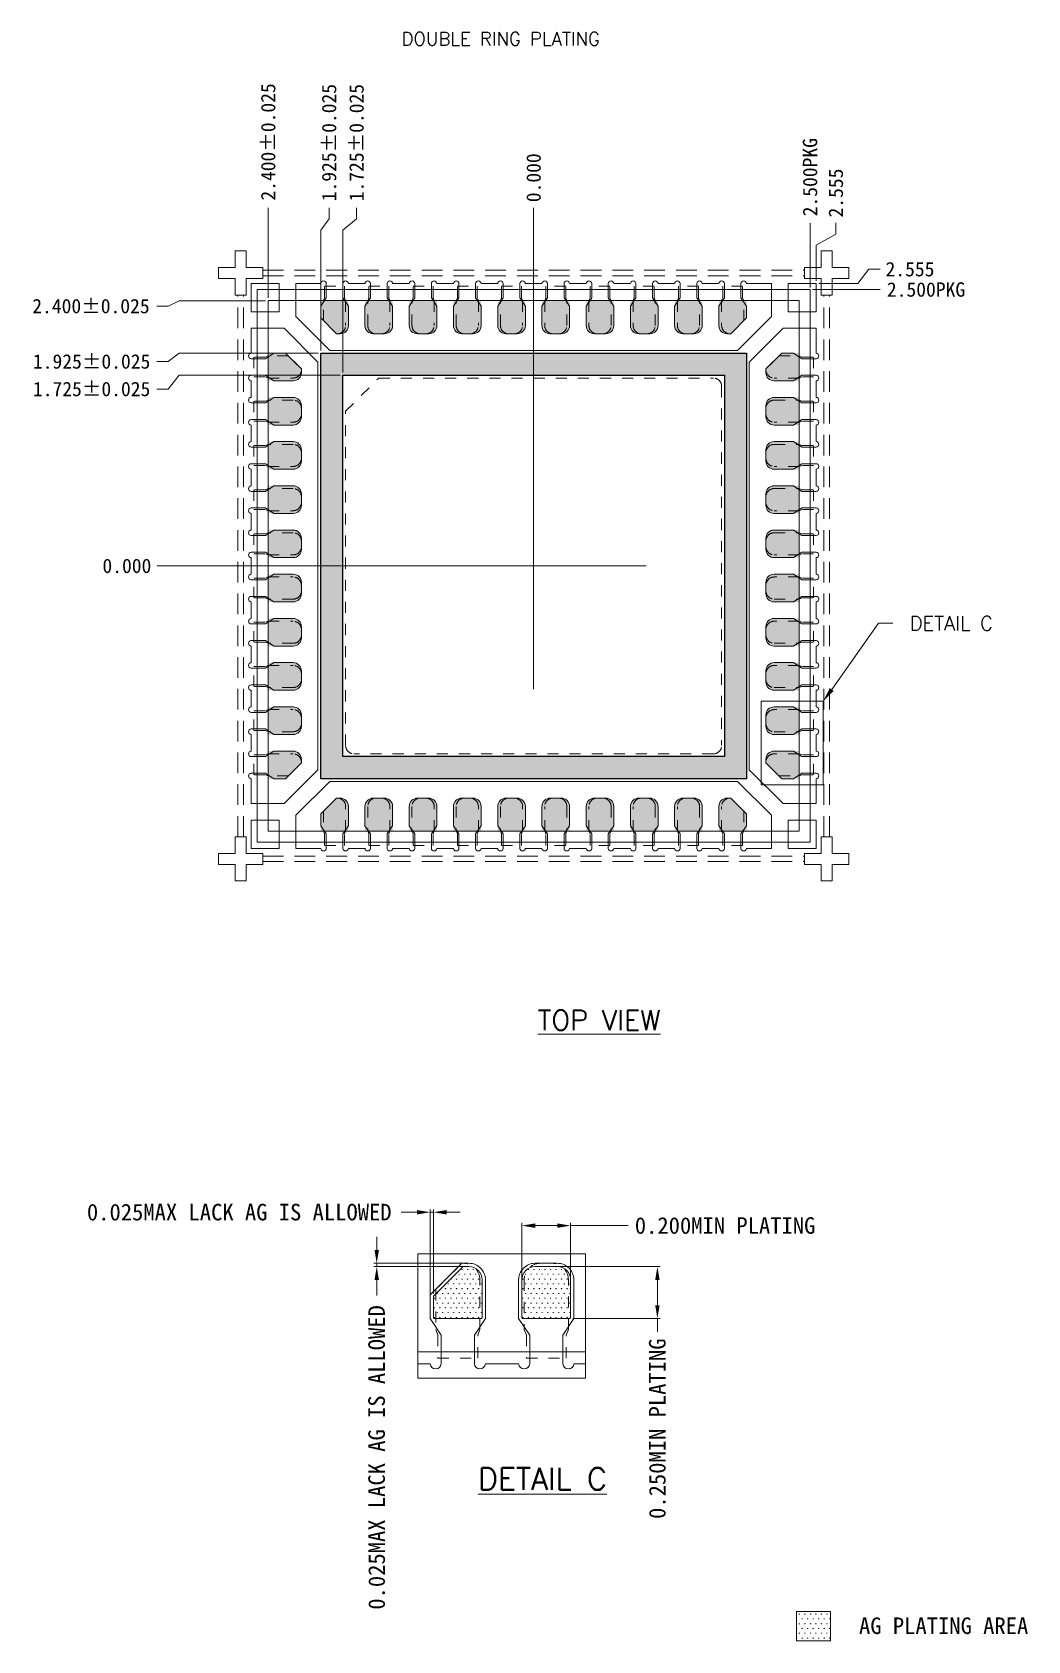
# Model space of a CAD drawing. Extents: x 584.2 to 593.2, y -9.7 to 4.8.
import ezdxf
from ezdxf.enums import TextEntityAlignment as Align

# ---------------------------------------------------------------- set-up
doc = ezdxf.new("R2010")
doc.units = 0
doc.header["$LTSCALE"] = 5
doc.header["$MEASUREMENT"] = 0
doc.header["$PDMODE"] = 3
doc.linetypes.add('HIDDEN', pattern=[0.375, 0.25, -0.125])
doc.layers.get('Defpoints').update_dxf_attribs({"linetype": 'CONTINUOUS'})
for name, color, linetype in [('1', 7, 'CONTINUOUS'), ('1D', 4, 'CONTINUOUS'), ('center', 1, 'CONTINUOUS'), ('PKG', 2, 'CONTINUOUS'), ('PLATING', 3, 'CONTINUOUS'), ('标注', 4, 'CONTINUOUS')]:
    doc.layers.add(name, color=color, linetype=linetype)
doc.layers.add('标注线', color=3, linetype='CONTINUOUS', lineweight=18)
doc.styles.add('SIMPLEX', font='SIMPLEX')
doc.styles.get("Standard").update_dxf_attribs({"font": 'romans.shx', "bigfont": 'bigfont.shx'})
doc.styles.add('宋体', font='SimSun.ttf')
doc.dimstyles.new('Standard$0', dxfattribs={"dimtxt": 0.08, "dimasz": 0.08, "dimexe": 0.0266, "dimexo": 0.0266, "dimgap": 0.0266, "dimtad": 0, "dimdec": 3, "dimzin": 1, "dimdsep": 46, "dimtxsty": 'STANDARD', "dimcen": 0, "dimclrd": 256, "dimclre": 256, "dimclrt": 256, "dimadec": 0, "dimazin": 1, "dimtm": 1.25, "dimtfac": 1, "dimtdec": 3, "dimtmove": 0, "dimatfit": 0, "dimfxl": 1, "dimtolj": 1, "dimtzin": 0, "dimlwd": -1, "dimlwe": -1, "dimarcsym": 0})
doc.dimstyles.new('tapp', dxfattribs={"dimtxt": 1.15, "dimasz": 1.75, "dimexe": 0.5, "dimexo": 0.5, "dimgap": 0.2, "dimtad": 0, "dimdec": 3, "dimzin": 0, "dimdsep": 46, "dimtxsty": 'SIMPLEX', "dimcen": 0, "dimdle": 3.5, "dimclrd": 256, "dimclre": 256, "dimclrt": 256, "dimazin": 0, "dimtfac": 0.6, "dimtdec": 3, "dimtofl": 0, "dimtmove": 0, "dimatfit": 3, "dimfxl": 1, "dimtolj": 1, "dimtzin": 0, "dimarcsym": 0})
doc.dimstyles.new('副本Standard', dxfattribs={"dimtxt": 0.05, "dimasz": 0.05, "dimexe": 0.07, "dimexo": 0.07, "dimgap": 0.07, "dimtad": 1, "dimzin": 1, "dimdsep": 46, "dimtxsty": 'SIMPLEX', "dimcen": 0.1, "dimclrd": 256, "dimclre": 256, "dimclrt": 256, "dimadec": 0, "dimazin": 0, "dimtfac": 1, "dimtofl": 0, "dimtmove": 0, "dimatfit": 0, "dimfxl": 1, "dimlwd": -1, "dimlwe": -1, "dimarcsym": 0})

msp = doc.modelspace()

# ---------------------------------------------------------------- texts
at = {"layer": '标注', "lineweight": 0}
for s, height, style, p in [('DOUBLE RING PLATING', 0.12, 'SIMPLEX', (589.3754, 4.769)), ('AG PLATING AREA', 0.15, '宋体', (593.2485, -9.5879))]:
    msp.add_text(s, height=height, dxfattribs=dict(at, style=style)).set_placement(p, align=Align.MIDDLE_RIGHT)
at = {"layer": '标注', "lineweight": 0, "style": 'SIMPLEX'}
msp.add_text('DETAIL C', height=0.12937, dxfattribs=at).set_placement((592.1756, -0.583))
at = {"layer": '标注', "lineweight": 0, "insert": (589.3684, -4.1091, -0.0111), "char_height": 0.18, "attachment_point": 5, "style": 'SIMPLEX'}
msp.add_mtext('{\\LTOP VIEW}', dxfattribs=at)
at = {"layer": '标注', "lineweight": 0, "insert": (589.4385, -8.3584), "char_height": 0.2, "width": 3.10578, "attachment_point": 9, "style": 'SIMPLEX'}
msp.add_mtext('{\\LDETAIL C}', dxfattribs=at)

# ---------------------------------------------------------------- blocks, each defined once
blk = doc.blocks.new('*D0')
at = {"layer": 'Defpoints', "color": 0, "transparency": 16777216}
for p in [(3406.077, -254.7), (3406.077, -257.939), (3406.077, -257.939)]:
    blk.add_point(p, dxfattribs=at)
at = {"layer": '标注', "lineweight": 0, "transparency": 16777216}
blk.add_line((3406.077, -257.919), (3406.077, -254.7), dxfattribs=at)
at = {"layer": '标注', "lineweight": 0, "transparency": 16777216, "insert": (3406.077, -254.427), "char_height": 0.13, "attachment_point": 5, "rotation": 90, "style": '宋体'}
blk.add_mtext('\\A1;0.000', dxfattribs=at)
blk = doc.blocks.new('*D1')
at = {"layer": 'Defpoints', "color": 0, "transparency": 16777216}
for p in [(3402.673, -257.939), (3406.077, -257.939), (3406.077, -257.939)]:
    blk.add_point(p, dxfattribs=at)
at = {"layer": '标注', "lineweight": 0, "transparency": 16777216}
blk.add_line((3406.057, -257.939), (3402.673, -257.939), dxfattribs=at)
at = {"layer": '标注', "lineweight": 0, "transparency": 16777216, "insert": (3402.399, -257.939), "char_height": 0.13, "attachment_point": 5, "style": '宋体'}
blk.add_mtext('\\A1;0.000 ', dxfattribs=at)
blk = doc.blocks.new('*D2')
at = {"layer": 'Defpoints', "color": 0, "transparency": 16777216}
for p in [(3408.577, -254.837), (3408.577, -255.439), (3406.077, -257.939)]:
    blk.add_point(p, dxfattribs=at)
at = {"layer": '标注', "lineweight": 0, "transparency": 16777216}
blk.add_line((3408.577, -255.419), (3408.577, -254.837), dxfattribs=at)
at = {"layer": '标注', "lineweight": 0, "transparency": 16777216, "insert": (3408.577, -254.422), "char_height": 0.13, "attachment_point": 5, "rotation": 90, "style": '宋体'}
blk.add_mtext('\\A1;2.500PKG', dxfattribs=at)
blk = doc.blocks.new('*D3')
at = {"layer": 'Defpoints', "color": 0, "transparency": 16777216}
for p in [(3408.577, -255.439), (3409.209, -255.439), (3406.077, -257.939)]:
    blk.add_point(p, dxfattribs=at)
at = {"layer": '标注', "lineweight": 0, "transparency": 16777216}
blk.add_line((3408.597, -255.439), (3409.209, -255.439), dxfattribs=at)
at = {"layer": '标注', "lineweight": 0, "transparency": 16777216, "insert": (3409.625, -255.439), "char_height": 0.13, "attachment_point": 5, "style": '宋体'}
blk.add_mtext('\\A1;2.500PKG', dxfattribs=at)
blk = doc.blocks.new('*D4')
at = {"layer": 'Defpoints', "color": 0, "transparency": 16777216}
for p in [(3408.81, -254.836), (3408.632, -255.384), (3406.077, -257.939)]:
    blk.add_point(p, dxfattribs=at)
at = {"layer": '标注', "lineweight": 0, "transparency": 16777216}
for p, q in [((3408.632, -255.036), (3408.81, -254.936)), ((3408.81, -254.936), (3408.81, -254.836)), ((3408.632, -255.359), (3408.632, -255.036))]:
    blk.add_line(p, q, dxfattribs=at)
at = {"layer": '标注', "lineweight": 0, "transparency": 16777216, "insert": (3408.81, -254.565), "char_height": 0.13, "attachment_point": 5, "rotation": 90, "style": '宋体'}
blk.add_mtext('2.555', dxfattribs=at)
blk = doc.blocks.new('*D5')
at = {"layer": 'Defpoints', "color": 0, "transparency": 16777216}
for p in [(3409.209, -255.255), (3408.632, -255.384), (3406.077, -257.939)]:
    blk.add_point(p, dxfattribs=at)
at = {"layer": '标注', "lineweight": 0, "transparency": 16777216}
for p, q in [((3409.009, -255.384), (3409.109, -255.255)), ((3409.109, -255.255), (3409.209, -255.255)), ((3408.657, -255.384), (3409.009, -255.384))]:
    blk.add_line(p, q, dxfattribs=at)
at = {"layer": '标注', "lineweight": 0, "transparency": 16777216, "insert": (3409.48, -255.255), "char_height": 0.13, "attachment_point": 5, "style": '宋体'}
blk.add_mtext('2.555', dxfattribs=at)
blk = doc.blocks.new('*D6')
at = {"layer": 'Defpoints', "color": 0, "transparency": 16777216}
for p in [(3403.677, -255.539), (3402.671, -255.589), (3406.077, -257.939)]:
    blk.add_point(p, dxfattribs=at)
at = {"layer": '标注', "lineweight": 0, "transparency": 16777216}
for p, q in [((3402.871, -255.539), (3402.771, -255.589)), ((3403.652, -255.539), (3402.871, -255.539)), ((3402.771, -255.589), (3402.671, -255.589))]:
    blk.add_line(p, q, dxfattribs=at)
at = {"layer": '标注', "color": 1, "lineweight": 0, "transparency": 16777216, "insert": (3402.074, -255.589), "char_height": 0.13, "attachment_point": 5, "style": '宋体'}
blk.add_mtext('2.400%%P0.025 ', dxfattribs=at)
blk = doc.blocks.new('*D7')
at = {"layer": 'Defpoints', "color": 0, "transparency": 16777216}
for p in [(3406.191, -264.278), (3406.405, -264.748), (3407.196, -264.748)]:
    blk.add_point(p, dxfattribs=at)
at = {"layer": '标注', "color": 0, "lineweight": 0, "transparency": 16777216}
for p, q in [((3406.216, -264.278), (3407.221, -264.278)), ((3407.196, -264.398), (3407.196, -264.628)), ((3406.43, -264.748), (3407.221, -264.748)), ((3407.196, -264.748), (3407.196, -264.868))]:
    blk.add_line(p, q, dxfattribs=at)
at = {"layer": '标注', "color": 0, "transparency": 16777216}
for points in [[(3407.216, -264.398), (3407.176, -264.398), (3407.196, -264.278)], [(3407.176, -264.628), (3407.216, -264.628), (3407.196, -264.748)]]:
    blk.add_solid(points, dxfattribs=at)
at = {"layer": '标注', "color": 0, "lineweight": 0, "transparency": 16777216, "insert": (3407.196, -265.744), "char_height": 0.15, "attachment_point": 5, "rotation": 90, "style": '宋体'}
blk.add_mtext('\\A1;0.250MIN PLATING', dxfattribs=at)
blk = doc.blocks.new('*D8')
at = {"layer": 'Defpoints', "color": 0, "transparency": 16777216}
for p in [(3406.411, -263.907), (3405.971, -264.416), (3406.411, -264.428)]:
    blk.add_point(p, dxfattribs=at)
at = {"layer": '标注', "color": 0, "lineweight": 0, "transparency": 16777216}
for p, q in [((3405.971, -264.391), (3405.971, -263.882)), ((3406.091, -263.907), (3406.291, -263.907)), ((3406.411, -264.403), (3406.411, -263.882)), ((3406.411, -263.907), (3406.932, -263.907))]:
    blk.add_line(p, q, dxfattribs=at)
at = {"layer": '标注', "color": 0, "transparency": 16777216}
for points in [[(3406.091, -263.887), (3406.091, -263.927), (3405.971, -263.907)], [(3406.291, -263.927), (3406.291, -263.887), (3406.411, -263.907)]]:
    blk.add_solid(points, dxfattribs=at)
at = {"layer": '标注', "color": 0, "lineweight": 0, "transparency": 16777216, "insert": (3407.808, -263.907), "char_height": 0.15, "attachment_point": 5, "style": '宋体'}
blk.add_mtext('\\A1;0.200MIN PLATING', dxfattribs=at)
blk = doc.blocks.new('*D9')
at = {"layer": 'Defpoints', "color": 0, "transparency": 16777216}
for p in [(3404.658, -264.248), (3405.446, -264.248), (3405.466, -264.278)]:
    blk.add_point(p, dxfattribs=at)
at = {"layer": '标注', "color": 0, "lineweight": 0, "transparency": 16777216}
for p, q in [((3404.658, -264.128), (3404.658, -264.008)), ((3405.421, -264.248), (3404.633, -264.248)), ((3405.441, -264.278), (3404.633, -264.278)), ((3404.658, -264.278), (3404.658, -264.248)), ((3404.658, -264.398), (3404.658, -264.54))]:
    blk.add_line(p, q, dxfattribs=at)
at = {"layer": '标注', "color": 0, "transparency": 16777216}
for points in [[(3404.638, -264.128), (3404.678, -264.128), (3404.658, -264.248)], [(3404.678, -264.398), (3404.638, -264.398), (3404.658, -264.278)]]:
    blk.add_solid(points, dxfattribs=at)
at = {"layer": '标注', "color": 0, "lineweight": 0, "transparency": 16777216, "insert": (3404.658, -266.004), "char_height": 0.15, "attachment_point": 5, "rotation": 90, "style": '宋体'}
blk.add_mtext('\\A1;0.025MAX LACK AG IS ALLOWED', dxfattribs=at)
blk = doc.blocks.new('*D10')
at = {"layer": 'Defpoints', "color": 0, "transparency": 16777216}
for p in [(3405.141, -263.786), (3405.141, -264.553), (3405.171, -264.546)]:
    blk.add_point(p, dxfattribs=at)
at = {"layer": '标注', "color": 0, "lineweight": 0, "transparency": 16777216}
for p, q in [((3405.021, -263.786), (3404.879, -263.786)), ((3405.141, -264.528), (3405.141, -263.761)), ((3405.171, -263.786), (3405.141, -263.786)), ((3405.171, -264.521), (3405.171, -263.761)), ((3405.291, -263.786), (3405.411, -263.786))]:
    blk.add_line(p, q, dxfattribs=at)
at = {"layer": '标注', "color": 0, "transparency": 16777216}
for points in [[(3405.021, -263.806), (3405.021, -263.766), (3405.141, -263.786)], [(3405.291, -263.766), (3405.291, -263.806), (3405.171, -263.786)]]:
    blk.add_solid(points, dxfattribs=at)
at = {"layer": '标注', "color": 0, "lineweight": 0, "transparency": 16777216, "insert": (3403.415, -263.786), "char_height": 0.15, "attachment_point": 5, "style": '宋体'}
blk.add_mtext('\\A1;0.025MAX LACK AG IS ALLOWED', dxfattribs=at)
blk = doc.blocks.new('*D11')
at = {"layer": 'Defpoints', "color": 0, "transparency": 16777216}
for p in [(3402.671, -256.09), (3404.152, -256.014), (3406.077, -257.939)]:
    blk.add_point(p, dxfattribs=at)
at = {"layer": '标注', "lineweight": 0, "transparency": 16777216}
for p, q in [((3402.771, -256.09), (3402.671, -256.09)), ((3402.871, -256.014), (3402.771, -256.09)), ((3404.127, -256.014), (3402.871, -256.014))]:
    blk.add_line(p, q, dxfattribs=at)
at = {"layer": '标注', "lineweight": 0, "transparency": 16777216, "insert": (3402.08, -256.09), "char_height": 0.13, "attachment_point": 5, "style": '宋体'}
blk.add_mtext('\\A1;1.925%%p0.025', dxfattribs=at)
blk = doc.blocks.new('*D12')
at = {"layer": 'Defpoints', "color": 0, "transparency": 16777216}
for p in [(3404.352, -256.214), (3402.671, -256.339), (3406.077, -257.939)]:
    blk.add_point(p, dxfattribs=at)
at = {"layer": '标注', "lineweight": 0, "transparency": 16777216}
for p, q in [((3402.871, -256.214), (3402.771, -256.339)), ((3404.327, -256.214), (3402.871, -256.214)), ((3402.771, -256.339), (3402.671, -256.339))]:
    blk.add_line(p, q, dxfattribs=at)
at = {"layer": '标注', "lineweight": 0, "transparency": 16777216, "insert": (3402.08, -256.339), "char_height": 0.13, "attachment_point": 5, "style": '宋体'}
blk.add_mtext('\\A1;1.725%%p0.025', dxfattribs=at)
blk = doc.blocks.new('*D13')
at = {"layer": 'Defpoints', "color": 0, "transparency": 16777216}
for p in [(3404.228, -254.7), (3404.152, -256.014), (3406.077, -257.939)]:
    blk.add_point(p, dxfattribs=at)
at = {"layer": '标注', "lineweight": 0, "transparency": 16777216}
for p, q in [((3404.152, -254.9), (3404.228, -254.8)), ((3404.228, -254.8), (3404.228, -254.7)), ((3404.152, -255.989), (3404.152, -254.9))]:
    blk.add_line(p, q, dxfattribs=at)
at = {"layer": '标注', "lineweight": 0, "transparency": 16777216, "insert": (3404.228, -254.109), "char_height": 0.13, "attachment_point": 5, "rotation": 90, "style": '宋体'}
blk.add_mtext('\\A1;1.925%%p0.025', dxfattribs=at)
blk = doc.blocks.new('*D14')
at = {"layer": 'Defpoints', "color": 0, "transparency": 16777216}
for p in [(3404.476, -254.7), (3404.352, -256.214), (3406.077, -257.939)]:
    blk.add_point(p, dxfattribs=at)
at = {"layer": '标注', "lineweight": 0, "transparency": 16777216}
for p, q in [((3404.352, -254.9), (3404.476, -254.8)), ((3404.476, -254.8), (3404.476, -254.7)), ((3404.352, -256.189), (3404.352, -254.9))]:
    blk.add_line(p, q, dxfattribs=at)
at = {"layer": '标注', "lineweight": 0, "transparency": 16777216, "insert": (3404.476, -254.109), "char_height": 0.13, "attachment_point": 5, "rotation": 90, "style": '宋体'}
blk.add_mtext('\\A1;1.725%%p0.025', dxfattribs=at)
blk = doc.blocks.new('*D15')
at = {"layer": 'Defpoints', "color": 0, "transparency": 16777216}
for p in [(3403.677, -254.7), (3403.677, -255.539), (3406.077, -257.939)]:
    blk.add_point(p, dxfattribs=at)
at = {"layer": '标注', "lineweight": 0, "transparency": 16777216}
blk.add_line((3403.677, -255.514), (3403.677, -254.7), dxfattribs=at)
at = {"layer": '标注', "color": 1, "lineweight": 0, "transparency": 16777216, "insert": (3403.677, -254.103), "char_height": 0.13, "attachment_point": 5, "rotation": 90, "style": '宋体'}
blk.add_mtext('\\A1;2.400%%p0.025', dxfattribs=at)

# ---------------------------------------------------------------- dimensions: what is measured, and where the dimension line sits
at = {"layer": '标注', "color": 1, "lineweight": 0}
dim = msp.add_ordinate_dim(feature_location=(586.3757, 2.4), offset=(0, 0.8389), dtype=1, origin=(588.7757, 0), dimstyle='副本Standard', override={"dimtxt": 0.13, "dimexo": 0.025, "dimgap": 0.05, "dimtad": 0, "dimdec": 3, "dimtxsty": '宋体', "dimclrt": 1, "dimtol": 1, "dimtp": 0.025, "dimtm": 0.025, "dimtdec": 3, "dimtolj": 1, "dimlwe": 0}, dxfattribs=at)
dim.commit()
dim.dimension.update_dxf_attribs({"geometry": '*D15', "text_midpoint": (586.3757, 3.8362), "insert": (-2817.3012, 257.9389)})
at = {"layer": '标注', "lineweight": 0}
for feature_location, offset, dtype, origin, dimstyle, override, picture, middle, set_off in [((586.8507, 1.925), (0.0759, 1.3139), 1, (588.7757, 0), '副本Standard', {"dimtxt": 0.13, "dimexo": 0.025, "dimgap": 0.05, "dimtad": 0, "dimdec": 3, "dimtxsty": '宋体', "dimtol": 1, "dimtp": 0.025, "dimtm": 0.025, "dimtdec": 3, "dimtolj": 1, "dimlwe": 0}, '*D13', (586.9265, 3.8304), (-2817.3012, 257.9389)), ((587.0507, 1.725), (0.1244, 1.5139), 1, (588.7757, 0), '副本Standard', {"dimtxt": 0.13, "dimexo": 0.025, "dimgap": 0.05, "dimtad": 0, "dimdec": 3, "dimtxsty": '宋体', "dimtol": 1, "dimtp": 0.025, "dimtm": 0.025, "dimtdec": 3, "dimtolj": 1, "dimlwe": 0}, '*D14', (587.1751, 3.8304), (-2817.3012, 257.9389)), ((588.7756684293, 0), (-0.0000000001, 3.2389396085), 1, (588.7756684293, 0), 'tapp', {"dimtxt": 0.13, "dimexo": 0.02, "dimgap": 0.05, "dimtxsty": '宋体', "dimlwe": 0}, '*D0', (588.7756684293, 3.5122636308), (-2817.3012271339, 257.9389471349)), ((591.3307, 2.555), (0.1778, 0.5475), 1, (588.7757, 0), '副本Standard', {"dimtxt": 0.13, "dimexo": 0.025, "dimgap": 0.05, "dimtad": 0, "dimdec": 3, "dimtxsty": '宋体', "dimlwe": 0}, '*D4', (591.5085, 3.3744), (-2817.3012, 257.9389)), ((591.3307, 2.555), (0.5767, 0.1294), 0, (588.7757, 0), '副本Standard', {"dimtxt": 0.13, "dimexo": 0.025, "dimgap": 0.05, "dimtad": 0, "dimdec": 3, "dimtxsty": '宋体', "dimlwe": 0}, '*D5', (592.1792, 2.6844), (-2817.3012, 257.9389)), ((586.8507, 1.925), (-1.4804, -0.0762), 0, (588.7757, 0), '副本Standard', {"dimtxt": 0.13, "dimexo": 0.025, "dimgap": 0.05, "dimtad": 0, "dimdec": 3, "dimtxsty": '宋体', "dimtol": 1, "dimtp": 0.025, "dimtm": 0.025, "dimtdec": 3, "dimtolj": 1, "dimlwe": 0}, '*D11', (584.7788, 1.8488), (-2817.3012, 257.9389)), ((587.0507, 1.725), (-1.6804, -0.1249), 0, (588.7757, 0), '副本Standard', {"dimtxt": 0.13, "dimexo": 0.025, "dimgap": 0.05, "dimtad": 0, "dimdec": 3, "dimtxsty": '宋体', "dimtol": 1, "dimtp": 0.025, "dimtm": 0.025, "dimtdec": 3, "dimtolj": 1, "dimlwe": 0}, '*D12', (584.7788, 1.6001), (-2817.3012, 257.9389))]:
    dim = msp.add_ordinate_dim(feature_location=feature_location, offset=offset, dtype=dtype, origin=origin, dimstyle=dimstyle, override=override, dxfattribs=at)
    dim.commit()
    dim.dimension.update_dxf_attribs({"geometry": picture, "text_midpoint": middle, "insert": set_off})
for feature_location, offset, dtype, origin, text, picture, middle, set_off in [((591.2757, 2.5), (0, 0.6021), 1, (588.7757, 0), '<>PKG', '*D2', (591.2757, 3.5174), (-2817.3012, 257.9389)), ((591.2757, 2.5), (0.6323, 0), 0, (588.7757, 0), '<>PKG', '*D3', (592.3233, 2.5), (-2817.3012, 257.9389)), ((588.7756684293, 0), (-3.4041684572, 0), 0, (588.7756684293, 0), '<> ', '*D1', (585.0981759498, 0), (-2817.3012271339, 257.9389471349))]:
    dim = msp.add_ordinate_dim(feature_location=feature_location, offset=offset, dtype=dtype, origin=origin, text=text, dimstyle='tapp', override={"dimtxt": 0.13, "dimexo": 0.02, "dimgap": 0.05, "dimtxsty": '宋体', "dimlwe": 0}, dxfattribs=at)
    dim.commit()
    dim.dimension.update_dxf_attribs({"geometry": picture, "text_midpoint": middle, "insert": set_off})
at = {"layer": '标注', "color": 1, "lineweight": 0}
dim = msp.add_ordinate_dim(feature_location=(586.3757, 2.4), offset=(-1.0054, -0.05), dtype=0, origin=(588.7757, 0), text='<>%%P0.025 ', dimstyle='副本Standard', override={"dimtxt": 0.13, "dimexo": 0.025, "dimgap": 0.05, "dimtad": 0, "dimdec": 3, "dimtxsty": '宋体', "dimclrt": 1, "dimlwe": 0}, dxfattribs=at)
dim.commit()
dim.dimension.update_dxf_attribs({"geometry": '*D6', "text_midpoint": (584.773, 2.35), "insert": (-2817.3012, 257.9389)})
at = {"layer": '标注', "color": 4, "lineweight": 0}
for base, p1, p2, text, picture, middle in [((587.8399, -5.8469), (587.8699, -6.6074), (587.8399, -6.6136), '0.025MAX LACK AG IS ALLOWED', '*D10', (586.1137, -5.8469)), ((589.1099, -5.9677), (588.6699, -6.477), (589.1099, -6.4892), '0.200MIN PLATING', '*D8', (590.5064, -5.9677))]:
    dim = msp.add_linear_dim(base=base, p1=p1, p2=p2, text=text, dimstyle='Standard$0', override={"dimtxt": 0.15, "dimasz": 0.12, "dimexe": 0.025, "dimexo": 0.025, "dimgap": 0.025, "dimdec": 2, "dimzin": 0, "dimtxsty": '宋体', "dimcen": 0.09, "dimclrd": 0, "dimclre": 0, "dimclrt": 0, "dimazin": 0, "dimtol": 1, "dimtp": 0.025, "dimtm": 0.025, "dimatfit": 3, "dimlwd": 0, "dimlwe": 0}, dxfattribs=at)
    dim.commit()
    dim.dimension.update_dxf_attribs({"geometry": picture, "text_midpoint": middle, "dimtype": 128, "insert": (-2817.3012, 257.9389)})
for base, p1, p2, text, picture, middle in [((587.3572, -6.3087), (588.1643, -6.3386), (588.1445, -6.3087), '0.025MAX LACK AG IS ALLOWED', '*D9', (587.3572, -8.0649)), ((589.8945, -6.8086), (588.8899, -6.3386), (589.1039, -6.8086), '0.250MIN PLATING', '*D7', (589.8945, -7.8046))]:
    dim = msp.add_linear_dim(base=base, p1=p1, p2=p2, angle=90, text=text, dimstyle='Standard$0', override={"dimtxt": 0.15, "dimasz": 0.12, "dimexe": 0.025, "dimexo": 0.025, "dimgap": 0.025, "dimdec": 2, "dimzin": 0, "dimtxsty": '宋体', "dimcen": 0.09, "dimclrd": 0, "dimclre": 0, "dimclrt": 0, "dimazin": 0, "dimtol": 1, "dimtp": 0.025, "dimtm": 0.025, "dimatfit": 3, "dimlwd": 0, "dimlwe": 0}, dxfattribs=at)
    dim.commit()
    dim.dimension.update_dxf_attribs({"geometry": picture, "text_midpoint": middle, "dimtype": 128, "insert": (-2817.3012, 257.9389)})

# ---------------------------------------------------------------- hatches: boundary and pattern name
at = {"layer": 'PLATING', "lineweight": 0}
h = msp.add_hatch(dxfattribs=at)
h.set_pattern_fill('SWAMP', color=256, scale=0.002)
h.set_pattern_definition([(0, (478.37066, 6.481576), (0.0254, 0.04399409), [0.00635, -0.04445]), (90, (478.373835, 6.481576), (-0.0254, 0.0439940905), [0.003175, -0.08481318]), (90, (478.37463, 6.481576), (-0.0254, 0.0439940905), [0.00254, -0.08544818]), (90, (478.373042, 6.481576), (-0.0254, 0.0439940905), [0.00254, -0.08544818]), (60, (478.375423, 6.481576), (-0.0254, 0.04399409), [0.002032, -0.048768]), (120, (478.372248, 6.481576), (-0.0508, 2e-11), [0.002032, -0.048768])])
h.paths.add_polyline_path([(587.1007, 2.4), (586.8507, 2.4), (586.8507, 2.2432), (586.9939, 2.1), (587.0257, 2.1, 0.4142136), (587.1007, 2.175)])
h.paths.add_polyline_path([(587.5007, 2.4), (587.2507, 2.4), (587.2507, 2.175, 0.4142136), (587.3257, 2.1), (587.4257, 2.1, 0.4142136), (587.5007, 2.175)])
h.paths.add_polyline_path([(587.9007, 2.4), (587.6507, 2.4), (587.6507, 2.175, 0.4142136), (587.7257, 2.1), (587.8257, 2.1, 0.4142136), (587.9007, 2.175)])
h.paths.add_polyline_path([(588.3007, 2.4), (588.0507, 2.4), (588.0507, 2.175, 0.4142136), (588.1257, 2.1), (588.2257, 2.1, 0.4142136), (588.3007, 2.175)])
h.paths.add_polyline_path([(588.7007, 2.4), (588.4507, 2.4), (588.4507, 2.175, 0.4142136), (588.5257, 2.1), (588.6257, 2.1, 0.4142136), (588.7007, 2.175)])
h.paths.add_polyline_path([(589.1007, 2.4), (588.8507, 2.4), (588.8507, 2.175, 0.4142136), (588.9257, 2.1), (589.0257, 2.1, 0.4142136), (589.1007, 2.175)])
h.paths.add_polyline_path([(589.5007, 2.4), (589.2507, 2.4), (589.2507, 2.175, 0.4142136), (589.3257, 2.1), (589.4257, 2.1, 0.4142136), (589.5007, 2.175)])
h.paths.add_polyline_path([(589.9007, 2.4), (589.6507, 2.4), (589.6507, 2.175, 0.4142136), (589.7257, 2.1), (589.8257, 2.1, 0.4142136), (589.9007, 2.175)])
h.paths.add_polyline_path([(590.3007, 2.4), (590.0507, 2.4), (590.0507, 2.175, 0.4142136), (590.1257, 2.1), (590.2257, 2.1, 0.4142136), (590.3007, 2.175)])
h.paths.add_polyline_path([(590.7007, 2.2432), (590.7007, 2.4), (590.4507, 2.4), (590.4507, 2.175, 0.4142136), (590.5257, 2.1), (590.5575, 2.1)])
h.paths.add_polyline_path([(591.1757, -1.675), (590.9507, -1.675, 0.4142136), (590.8757, -1.75), (590.8757, -1.7818), (591.0189, -1.925), (591.1757, -1.925)])
h.paths.add_polyline_path([(591.1757, -1.275), (590.9507, -1.275, 0.4142136), (590.8757, -1.35), (590.8757, -1.45, 0.4142136), (590.9507, -1.525), (591.1757, -1.525)])
h.paths.add_polyline_path([(591.1757, -0.875), (590.9507, -0.875, 0.4142136), (590.8757, -0.95), (590.8757, -1.05, 0.4142136), (590.9507, -1.125), (591.1757, -1.125)])
h.paths.add_polyline_path([(591.1757, -0.475), (590.9507, -0.475, 0.4142136), (590.8757, -0.55), (590.8757, -0.65, 0.4142136), (590.9507, -0.725), (591.1757, -0.725)])
h.paths.add_polyline_path([(591.1757, -0.075), (590.9507, -0.075, 0.4142136), (590.8757, -0.15), (590.8757, -0.25, 0.4142136), (590.9507, -0.325), (591.1757, -0.325)])
h.paths.add_polyline_path([(591.1757, 0.325), (590.9507, 0.325, 0.4142136), (590.8757, 0.25), (590.8757, 0.15, 0.4142136), (590.9507, 0.075), (591.1757, 0.075)])
h.paths.add_polyline_path([(591.1757, 0.725), (590.9507, 0.725, 0.4142136), (590.8757, 0.65), (590.8757, 0.55, 0.4142136), (590.9507, 0.475), (591.1757, 0.475)])
h.paths.add_polyline_path([(591.1757, 1.125), (590.9507, 1.125, 0.4142136), (590.8757, 1.05), (590.8757, 0.95, 0.4142136), (590.9507, 0.875), (591.1757, 0.875)])
h.paths.add_polyline_path([(591.1757, 1.525), (590.9507, 1.525, 0.4142136), (590.8757, 1.45), (590.8757, 1.35, 0.4142136), (590.9507, 1.275), (591.1757, 1.275)])
h.paths.add_polyline_path([(591.1757, 1.925), (591.0189, 1.925), (590.8757, 1.7818), (590.8757, 1.75, 0.4142136), (590.9507, 1.675), (591.1757, 1.675)])
h.paths.add_polyline_path([(590.7007, -2.2432), (590.5575, -2.1), (590.5257, -2.1, 0.4142136), (590.4507, -2.175), (590.4507, -2.4), (590.7007, -2.4)])
h.paths.add_polyline_path([(590.3007, -2.175, 0.4142136), (590.2257, -2.1), (590.1257, -2.1, 0.4142136), (590.0507, -2.175), (590.0507, -2.4), (590.3007, -2.4)])
h.paths.add_polyline_path([(589.9007, -2.175, 0.4142136), (589.8257, -2.1), (589.7257, -2.1, 0.4142136), (589.6507, -2.175), (589.6507, -2.4), (589.9007, -2.4)])
h.paths.add_polyline_path([(589.5007, -2.175, 0.4142136), (589.4257, -2.1), (589.3257, -2.1, 0.4142136), (589.2507, -2.175), (589.2507, -2.4), (589.5007, -2.4)])
h.paths.add_polyline_path([(589.1007, -2.175, 0.4142136), (589.0257, -2.1), (588.9257, -2.1, 0.4142136), (588.8507, -2.175), (588.8507, -2.4), (589.1007, -2.4)])
h.paths.add_polyline_path([(588.7007, -2.175, 0.4142136), (588.6257, -2.1), (588.5257, -2.1, 0.4142136), (588.4507, -2.175), (588.4507, -2.4), (588.7007, -2.4)])
h.paths.add_polyline_path([(588.3007, -2.175, 0.4142136), (588.2257, -2.1), (588.1257, -2.1, 0.4142136), (588.0507, -2.175), (588.0507, -2.4), (588.3007, -2.4)])
h.paths.add_polyline_path([(587.8257, -2.1), (587.7257, -2.1, 0.4142136), (587.6507, -2.175), (587.6507, -2.4), (587.9007, -2.4), (587.9007, -2.175, 0.4142136)])
h.paths.add_polyline_path([(587.5007, -2.175, 0.4142136), (587.4257, -2.1), (587.3257, -2.1, 0.4142136), (587.2507, -2.175), (587.2507, -2.4), (587.5007, -2.4)])
h.paths.add_polyline_path([(587.1007, -2.175, 0.4142136), (587.0257, -2.1), (586.9939, -2.1), (586.8507, -2.2432), (586.8507, -2.4), (587.1007, -2.4)])
h.paths.add_polyline_path([(586.6757, -1.75, 0.4142136), (586.6007, -1.675), (586.3757, -1.675), (586.3757, -1.925), (586.5325, -1.925), (586.6757, -1.7818)])
h.paths.add_polyline_path([(586.6757, -1.35, 0.4142136), (586.6007, -1.275), (586.3757, -1.275), (586.3757, -1.525), (586.6007, -1.525, 0.4142136), (586.6757, -1.45)])
h.paths.add_polyline_path([(586.6757, -0.95, 0.4142136), (586.6007, -0.875), (586.3757, -0.875), (586.3757, -1.125), (586.6007, -1.125, 0.4142136), (586.6757, -1.05)])
h.paths.add_polyline_path([(586.6757, -0.55, 0.4142136), (586.6007, -0.475), (586.3757, -0.475), (586.3757, -0.725), (586.6007, -0.725, 0.4142136), (586.6757, -0.65)])
h.paths.add_polyline_path([(586.6007, -0.075), (586.3757, -0.075), (586.3757, -0.325), (586.6007, -0.325, 0.4142136), (586.6757, -0.25), (586.6757, -0.15, 0.4142136)])
h.paths.add_polyline_path([(586.6757, 0.25, 0.4142136), (586.6007, 0.325), (586.3757, 0.325), (586.3757, 0.075), (586.6007, 0.075, 0.4142136), (586.6757, 0.15)])
h.paths.add_polyline_path([(586.6757, 0.65, 0.4142136), (586.6007, 0.725), (586.3757, 0.725), (586.3757, 0.475), (586.6007, 0.475, 0.4142136), (586.6757, 0.55)])
h.paths.add_polyline_path([(586.6757, 1.05, 0.4142136), (586.6007, 1.125), (586.3757, 1.125), (586.3757, 0.875), (586.6007, 0.875, 0.4142136), (586.6757, 0.95)])
h.paths.add_polyline_path([(586.6757, 1.45, 0.4142136), (586.6007, 1.525), (586.3757, 1.525), (586.3757, 1.275), (586.6007, 1.275, 0.4142136), (586.6757, 1.35)])
h.paths.add_polyline_path([(586.6757, 1.7818), (586.5325, 1.925), (586.3757, 1.925), (586.3757, 1.675), (586.6007, 1.675, 0.4142136), (586.6757, 1.75)])
at = {"layer": 'PLATING'}
h = msp.add_hatch(dxfattribs=at)
h.set_pattern_fill('SWAMP', color=256, scale=0.002)
h.set_pattern_definition([(0, (491.984602, 6.481576), (0.0254, 0.04399409), [0.00635, -0.04445]), (90, (491.987777, 6.481576), (-0.0254, 0.0439940905), [0.003175, -0.08481318]), (90, (491.98857, 6.481576), (-0.0254, 0.0439940905), [0.00254, -0.08544818]), (90, (491.986984, 6.481576), (-0.0254, 0.0439940905), [0.00254, -0.08544818]), (60, (491.989365, 6.481576), (-0.0254, 0.04399409), [0.002032, -0.048768]), (120, (491.98619, 6.481576), (-0.0508, 2e-11), [0.002032, -0.048768])])
h.paths.add_polyline_path([(590.7007, 1.925), (586.8507, 1.925), (586.8507, -1.925), (590.7007, -1.925)])
h.paths.add_polyline_path([(590.5007, 1.725), (590.5007, -1.725), (587.0507, -1.725), (587.0507, 1.725)], flags=16)
at = {"layer": 'PLATING', "lineweight": 0}
h = msp.add_hatch(dxfattribs=at)
h.set_pattern_fill('SWAMP', color=3, scale=0.05)
h.paths.add_polyline_path([(588.3099, -6.4586, 0.4142136), (588.1899, -6.3386), (588.1388, -6.3386), (587.8699, -6.6074), (587.8699, -6.7995), (587.876, -6.8086), (588.3039, -6.8086), (588.3099, -6.7995)])
h.paths.add_polyline_path([(589.1099, -6.4586, 0.4142136), (588.9899, -6.3386), (588.7899, -6.3386, 0.4142136), (588.6699, -6.4586), (588.6699, -6.7995), (588.676, -6.8086), (589.1039, -6.8086), (589.1099, -6.7995)])
h = msp.add_hatch(dxfattribs=at)
h.set_pattern_fill('SWAMP', color=3, scale=0.05)
h.paths.add_polyline_path([(591.1518, -9.4601), (591.1518, -9.7244), (591.4603, -9.7244), (591.4603, -9.4601)])

# ---------------------------------------------------------------- linework, layer by layer
at = {"layer": '1', "color": 7, "lineweight": 0}
for p, q in [((591.1518, -9.4601), (591.1518, -9.7244)), ((591.4603, -9.4601), (591.1518, -9.4601)), ((591.4603, -9.7244), (591.4603, -9.4601)), ((591.1518, -9.7244), (591.4603, -9.7244))]:
    msp.add_line(p, q, dxfattribs=at)
at = {"layer": '1', "linetype": 'Continuous', "lineweight": 0}
for points in [[(586.2207, 2.3), (586.2207, 2.555), (586.4757, 2.555), (586.4757, 2.3)], [(591.0757, 2.3), (591.0757, 2.555), (591.3307, 2.555), (591.3307, 2.3)], [(586.4757, -2.555), (586.2207, -2.555), (586.2207, -2.3), (586.4757, -2.3)], [(591.3307, -2.3), (591.3307, -2.555), (591.0757, -2.555), (591.0757, -2.3)]]:
    msp.add_lwpolyline(points, close=True, dxfattribs=at)
at = {"layer": '1', "lineweight": 0}
for points in [[(587.5005, 2.555, 0.9266253), (587.4507, 2.555), (587.4507, 2.425), (587.5007, 2.35), (587.5007, 2.175, -0.4142136), (587.4257, 2.1), (587.3257, 2.1, -0.4142136), (587.2507, 2.175), (587.2507, 2.35), (587.3007, 2.425), (587.3007, 2.555, 0.9266253), (587.2508, 2.555), (587.1005, 2.555, 0.9266253), (587.0507, 2.555), (587.0507, 2.425), (587.1007, 2.35), (587.1007, 2.175, -0.4142136), (587.0257, 2.1), (586.9939, 2.1), (586.8507, 2.2432), (586.8507, 2.35), (586.9007, 2.425), (586.9007, 2.555, 0.9266253), (586.8508, 2.555), (586.6257, 2.555), (586.6257, 2.2561), (586.9317, 1.95), (590.6196, 1.95), (590.9257, 2.2561), (590.9257, 2.555), (590.7005, 2.555, 0.9266253), (590.6507, 2.555), (590.6507, 2.425), (590.7007, 2.35), (590.7007, 2.2432), (590.5575, 2.1), (590.5257, 2.1, -0.4142136), (590.4507, 2.175), (590.4507, 2.35), (590.5007, 2.425), (590.5007, 2.555, 0.9266253), (590.4508, 2.555), (590.3005, 2.555, 0.9266253), (590.2507, 2.555), (590.2507, 2.425), (590.3007, 2.35), (590.3007, 2.175, -0.4142136), (590.2257, 2.1), (590.1257, 2.1, -0.4142136), (590.0507, 2.175), (590.0507, 2.35), (590.1007, 2.425), (590.1007, 2.555, 0.9266253), (590.0508, 2.555), (589.9005, 2.555, 0.9266253), (589.8507, 2.555), (589.8507, 2.425), (589.9007, 2.35), (589.9007, 2.175, -0.4142136), (589.8257, 2.1), (589.7257, 2.1, -0.4142136), (589.6507, 2.175), (589.6507, 2.35), (589.7007, 2.425), (589.7007, 2.555, 0.9266253), (589.6508, 2.555), (589.5005, 2.555, 0.9266253), (589.4507, 2.555), (589.4507, 2.425), (589.5007, 2.35), (589.5007, 2.175, -0.4142136), (589.4257, 2.1), (589.3257, 2.1, -0.4142136), (589.2507, 2.175), (589.2507, 2.35), (589.3007, 2.425), (589.3007, 2.555, 0.9266253), (589.2508, 2.555), (589.1005, 2.555, 0.9266253), (589.0507, 2.555), (589.0507, 2.425), (589.1007, 2.35), (589.1007, 2.175, -0.4142136), (589.0257, 2.1), (588.9257, 2.1, -0.4142136), (588.8507, 2.175), (588.8507, 2.35), (588.9007, 2.425), (588.9007, 2.555, 0.9266253), (588.8508, 2.555), (588.7005, 2.555, 0.9266253), (588.6507, 2.555), (588.6507, 2.425), (588.7007, 2.35), (588.7007, 2.175, -0.4142136), (588.6257, 2.1), (588.5257, 2.1, -0.4142136), (588.4507, 2.175), (588.4507, 2.35), (588.5007, 2.425), (588.5007, 2.555, 0.9266253), (588.4508, 2.555), (588.3005, 2.555, 0.9266253), (588.2507, 2.555), (588.2507, 2.425), (588.3007, 2.35), (588.3007, 2.175, -0.4142136), (588.2257, 2.1), (588.1257, 2.1, -0.4142136), (588.0507, 2.175), (588.0507, 2.35), (588.1007, 2.425), (588.1007, 2.555, 0.9266253), (588.0508, 2.555), (587.9005, 2.555, 0.9266253), (587.8507, 2.555), (587.8507, 2.425), (587.9007, 2.35), (587.9007, 2.175, -0.4142136), (587.8257, 2.1), (587.7257, 2.1, -0.4142136), (587.6507, 2.175), (587.6507, 2.35), (587.7007, 2.425), (587.7007, 2.555, 0.9266253), (587.6508, 2.555)], [(591.3307, 0.8751, 0.9266253), (591.3307, 0.925), (591.2007, 0.925), (591.1257, 0.875), (590.9507, 0.875, -0.4142136), (590.8757, 0.95), (590.8757, 1.05, -0.4142136), (590.9507, 1.125), (591.1257, 1.125), (591.2007, 1.075), (591.3307, 1.075, 0.9266253), (591.3307, 1.1249), (591.3307, 1.2751, 0.9266253), (591.3307, 1.325), (591.2007, 1.325), (591.1257, 1.275), (590.9507, 1.275, -0.4142136), (590.8757, 1.35), (590.8757, 1.45, -0.4142136), (590.9507, 1.525), (591.1257, 1.525), (591.2007, 1.475), (591.3307, 1.475, 0.9266253), (591.3307, 1.5249), (591.3307, 1.6751, 0.9266253), (591.3307, 1.725), (591.2007, 1.725), (591.1257, 1.675), (590.9507, 1.675, -0.4142136), (590.8757, 1.75), (590.8757, 1.7818), (591.0189, 1.925), (591.1257, 1.925), (591.2007, 1.875), (591.3307, 1.875, 0.9266253), (591.3307, 1.9249), (591.3307, 2.15), (591.0317, 2.15), (590.7257, 1.8439), (590.7257, -1.8439), (591.0317, -2.15), (591.3307, -2.15), (591.3307, -1.9249, 0.9266253), (591.3307, -1.875), (591.2007, -1.875), (591.1257, -1.925), (591.0189, -1.925), (590.8757, -1.7818), (590.8757, -1.75, -0.4142136), (590.9507, -1.675), (591.1257, -1.675), (591.2007, -1.725), (591.3307, -1.725, 0.9266253), (591.3307, -1.6751), (591.3307, -1.5249, 0.9266253), (591.3307, -1.475), (591.2007, -1.475), (591.1257, -1.525), (590.9507, -1.525, -0.4142136), (590.8757, -1.45), (590.8757, -1.35, -0.4142136), (590.9507, -1.275), (591.1257, -1.275), (591.2007, -1.325), (591.3307, -1.325, 0.9266253), (591.3307, -1.2751), (591.3307, -1.1249, 0.9266253), (591.3307, -1.075), (591.2007, -1.075), (591.1257, -1.125), (590.9507, -1.125, -0.4142136), (590.8757, -1.05), (590.8757, -0.95, -0.4142136), (590.9507, -0.875), (591.1257, -0.875), (591.2007, -0.925), (591.3307, -0.925, 0.9266253), (591.3307, -0.8751), (591.3307, -0.7249, 0.9266253), (591.3307, -0.675), (591.2007, -0.675), (591.1257, -0.725), (590.9507, -0.725, -0.4142136), (590.8757, -0.65), (590.8757, -0.55, -0.4142136), (590.9507, -0.475), (591.1257, -0.475), (591.2007, -0.525), (591.3307, -0.525, 0.9266253), (591.3307, -0.4751), (591.3307, -0.3249, 0.9266253), (591.3307, -0.275), (591.2007, -0.275), (591.1257, -0.325), (590.9507, -0.325, -0.4142136), (590.8757, -0.25), (590.8757, -0.15, -0.4142136), (590.9507, -0.075), (591.1257, -0.075), (591.2007, -0.125), (591.3307, -0.125, 0.9266253), (591.3307, -0.0751), (591.3307, 0.0751, 0.9266253), (591.3307, 0.125), (591.2007, 0.125), (591.1257, 0.075), (590.9507, 0.075, -0.4142136), (590.8757, 0.15), (590.8757, 0.25, -0.4142136), (590.9507, 0.325), (591.1257, 0.325), (591.2007, 0.275), (591.3307, 0.275, 0.9266253), (591.3307, 0.3249), (591.3307, 0.4751, 0.9266253), (591.3307, 0.525), (591.2007, 0.525), (591.1257, 0.475), (590.9507, 0.475, -0.4142136), (590.8757, 0.55), (590.8757, 0.65, -0.4142136), (590.9507, 0.725), (591.1257, 0.725), (591.2007, 0.675), (591.3307, 0.675, 0.9266253), (591.3307, 0.7249)]]:
    msp.add_lwpolyline(points, format="xyb", close=True, dxfattribs=at)
at = {"layer": '1', "linetype": 'Continuous', "lineweight": 0}
for points in [[(586.2207, 0.8751, -0.9266253), (586.2207, 0.925), (586.3507, 0.925), (586.4257, 0.875), (586.6007, 0.875, 0.4142136), (586.6757, 0.95), (586.6757, 1.05, 0.4142136), (586.6007, 1.125), (586.4257, 1.125), (586.3507, 1.075), (586.2207, 1.075, -0.9266253), (586.2207, 1.1249), (586.2207, 1.2751, -0.9266253), (586.2207, 1.325), (586.3507, 1.325), (586.4257, 1.275), (586.6007, 1.275, 0.4142136), (586.6757, 1.35), (586.6757, 1.45, 0.4142136), (586.6007, 1.525), (586.4257, 1.525), (586.3507, 1.475), (586.2207, 1.475, -0.9266253), (586.2207, 1.5249), (586.2207, 1.6751, -0.9266253), (586.2207, 1.725), (586.3507, 1.725), (586.4257, 1.675), (586.6007, 1.675, 0.4142136), (586.6757, 1.75), (586.6757, 1.7818), (586.5325, 1.925), (586.4257, 1.925), (586.3507, 1.875), (586.2207, 1.875, -0.9266253), (586.2207, 1.9249), (586.2207, 2.15), (586.5196, 2.15), (586.8257, 1.8439), (586.8257, -1.8439), (586.5196, -2.15), (586.2207, -2.15), (586.2207, -1.9249, -0.9266253), (586.2207, -1.875), (586.3507, -1.875), (586.4257, -1.925), (586.5325, -1.925), (586.6757, -1.7818), (586.6757, -1.75, 0.4142136), (586.6007, -1.675), (586.4257, -1.675), (586.3507, -1.725), (586.2207, -1.725, -0.9266253), (586.2207, -1.6751), (586.2207, -1.5249, -0.9266253), (586.2207, -1.475), (586.3507, -1.475), (586.4257, -1.525), (586.6007, -1.525, 0.4142136), (586.6757, -1.45), (586.6757, -1.35, 0.4142136), (586.6007, -1.275), (586.4257, -1.275), (586.3507, -1.325), (586.2207, -1.325, -0.9266253), (586.2207, -1.2751), (586.2207, -1.1249, -0.9266253), (586.2207, -1.075), (586.3507, -1.075), (586.4257, -1.125), (586.6007, -1.125, 0.4142136), (586.6757, -1.05), (586.6757, -0.95, 0.4142136), (586.6007, -0.875), (586.4257, -0.875), (586.3507, -0.925), (586.2207, -0.925, -0.9266253), (586.2207, -0.8751), (586.2207, -0.7249, -0.9266253), (586.2207, -0.675), (586.3507, -0.675), (586.4257, -0.725), (586.6007, -0.725, 0.4142136), (586.6757, -0.65), (586.6757, -0.55, 0.4142136), (586.6007, -0.475), (586.4257, -0.475), (586.3507, -0.525), (586.2207, -0.525, -0.9266253), (586.2207, -0.4751), (586.2207, -0.3249, -0.9266253), (586.2207, -0.275), (586.3507, -0.275), (586.4257, -0.325), (586.6007, -0.325, 0.4142136), (586.6757, -0.25), (586.6757, -0.15, 0.4142136), (586.6007, -0.075), (586.4257, -0.075), (586.3507, -0.125), (586.2207, -0.125, -0.9266253), (586.2207, -0.0751), (586.2207, 0.0751, -0.9266253), (586.2207, 0.125), (586.3507, 0.125), (586.4257, 0.075), (586.6007, 0.075, 0.4142136), (586.6757, 0.15), (586.6757, 0.25, 0.4142136), (586.6007, 0.325), (586.4257, 0.325), (586.3507, 0.275), (586.2207, 0.275, -0.9266253), (586.2207, 0.3249), (586.2207, 0.4751, -0.9266253), (586.2207, 0.525), (586.3507, 0.525), (586.4257, 0.475), (586.6007, 0.475, 0.4142136), (586.6757, 0.55), (586.6757, 0.65, 0.4142136), (586.6007, 0.725), (586.4257, 0.725), (586.3507, 0.675), (586.2207, 0.675, -0.9266253), (586.2207, 0.7249)], [(587.1005, -2.555, -0.9266253), (587.0507, -2.555), (587.0507, -2.425), (587.1007, -2.35), (587.1007, -2.175, 0.4142136), (587.0257, -2.1), (586.9939, -2.1), (586.8507, -2.2432), (586.8507, -2.35), (586.9007, -2.425), (586.9007, -2.555, -0.9266253), (586.8508, -2.555), (586.6257, -2.555), (586.6257, -2.2561), (586.9317, -1.95), (590.6196, -1.95), (590.9257, -2.2561), (590.9257, -2.555), (590.7005, -2.555, -0.9266253), (590.6507, -2.555), (590.6507, -2.425), (590.7007, -2.35), (590.7007, -2.2432), (590.5575, -2.1), (590.5257, -2.1, 0.4142136), (590.4507, -2.175), (590.4507, -2.35), (590.5007, -2.425), (590.5007, -2.555, -0.9266253), (590.4508, -2.555), (590.3005, -2.555, -0.9266253), (590.2507, -2.555), (590.2507, -2.425), (590.3007, -2.35), (590.3007, -2.175, 0.4142136), (590.2257, -2.1), (590.1257, -2.1, 0.4142136), (590.0507, -2.175), (590.0507, -2.35), (590.1007, -2.425), (590.1007, -2.555, -0.9266253), (590.0508, -2.555), (589.9005, -2.555, -0.9266253), (589.8507, -2.555), (589.8507, -2.425), (589.9007, -2.35), (589.9007, -2.175, 0.4142136), (589.8257, -2.1), (589.7257, -2.1, 0.4142136), (589.6507, -2.175), (589.6507, -2.35), (589.7007, -2.425), (589.7007, -2.555, -0.9266253), (589.6508, -2.555), (589.5005, -2.555, -0.9266253), (589.4507, -2.555), (589.4507, -2.425), (589.5007, -2.35), (589.5007, -2.175, 0.4142136), (589.4257, -2.1), (589.3257, -2.1, 0.4142136), (589.2507, -2.175), (589.2507, -2.35), (589.3007, -2.425), (589.3007, -2.555, -0.9266253), (589.2508, -2.555), (589.1005, -2.555, -0.9266253), (589.0507, -2.555), (589.0507, -2.425), (589.1007, -2.35), (589.1007, -2.175, 0.4142136), (589.0257, -2.1), (588.9257, -2.1, 0.4142136), (588.8507, -2.175), (588.8507, -2.35), (588.9007, -2.425), (588.9007, -2.555, -0.9266253), (588.8508, -2.555), (588.7005, -2.555, -0.9266253), (588.6507, -2.555), (588.6507, -2.425), (588.7007, -2.35), (588.7007, -2.175, 0.4142136), (588.6257, -2.1), (588.5257, -2.1, 0.4142136), (588.4507, -2.175), (588.4507, -2.35), (588.5007, -2.425), (588.5007, -2.555, -0.9266253), (588.4508, -2.555), (588.3005, -2.555, -0.9266253), (588.2507, -2.555), (588.2507, -2.425), (588.3007, -2.35), (588.3007, -2.175, 0.4142136), (588.2257, -2.1), (588.1257, -2.1, 0.4142136), (588.0507, -2.175), (588.0507, -2.35), (588.1007, -2.425), (588.1007, -2.555, -0.9266253), (588.0508, -2.555), (587.9005, -2.555, -0.9266253), (587.8507, -2.555), (587.8507, -2.425), (587.9007, -2.35), (587.9007, -2.175, 0.4142136), (587.8257, -2.1), (587.7257, -2.1, 0.4142136), (587.6507, -2.175), (587.6507, -2.35), (587.7007, -2.425), (587.7007, -2.555, -0.9266253), (587.6508, -2.555), (587.5005, -2.555, -0.9266253), (587.4507, -2.555), (587.4507, -2.425), (587.5007, -2.35), (587.5007, -2.175, 0.4142136), (587.4257, -2.1), (587.3257, -2.1, 0.4142136), (587.2507, -2.175), (587.2507, -2.35), (587.3007, -2.425), (587.3007, -2.555, -0.9266253), (587.2508, -2.555)]]:
    msp.add_lwpolyline(points, format="xyb", close=True, dxfattribs=at)
at = {"layer": '1', "lineweight": 0}
msp.add_lwpolyline([(587.7292, -7.2186), (587.8402, -7.2186, 0.9266253), (587.9399, -7.2186), (587.9399, -6.9586), (587.8399, -6.8086), (587.8399, -6.595), (588.1263, -6.3086), (588.1899, -6.3086, -0.4142136), (588.3399, -6.4586), (588.3399, -6.8086), (588.2399, -6.9586), (588.2399, -7.2186, 0.9266253), (588.3396, -7.2186), (588.6402, -7.2186, 0.9266253), (588.7399, -7.2186), (588.7399, -6.9586), (588.6399, -6.8086), (588.6399, -6.4586, -0.4142136), (588.7899, -6.3086), (588.9899, -6.3086, -0.4142136), (589.1399, -6.4586), (589.1399, -6.8086), (589.0399, -6.9586), (589.0399, -7.2186, 0.9266253), (589.1396, -7.2186), (589.2432, -7.2186)], format="xyb", dxfattribs=at)
at = {"layer": '1D', "linetype": 'HIDDEN', "lineweight": 5, "ltscale": 0.15}
for p, q in [((586.3257, 2.675), (591.2257, 2.675)), ((586.3257, 2.625), (591.2257, 2.625)), ((586.1007, -2.45), (586.1007, 2.45)), ((586.1507, -2.45), (586.1507, 2.45)), ((591.4007, -2.45), (591.4007, 2.45)), ((591.4507, -2.45), (591.4507, 2.45)), ((586.3257, -2.625), (591.2257, -2.625)), ((586.3257, -2.675), (591.2257, -2.675))]:
    msp.add_line(p, q, dxfattribs=at)
for points in [[(586.0757, 2.85), (586.1757, 2.85), (586.1757, 2.7), (586.3257, 2.7), (586.3257, 2.6), (586.1757, 2.6), (586.1757, 2.45), (586.0757, 2.45), (586.0757, 2.6), (585.9257, 2.6), (585.9257, 2.7), (586.0757, 2.7), (586.0757, 2.85)], [(591.3757, 2.85), (591.4757, 2.85), (591.4757, 2.7), (591.6257, 2.7), (591.6257, 2.6), (591.4757, 2.6), (591.4757, 2.45), (591.3757, 2.45), (591.3757, 2.6), (591.2257, 2.6), (591.2257, 2.7), (591.3757, 2.7), (591.3757, 2.85)], [(586.0757, -2.45), (586.1757, -2.45), (586.1757, -2.6), (586.3257, -2.6), (586.3257, -2.7), (586.1757, -2.7), (586.1757, -2.85), (586.0757, -2.85), (586.0757, -2.7), (585.9257, -2.7), (585.9257, -2.6), (586.0757, -2.6), (586.0757, -2.45)], [(591.3757, -2.45), (591.4757, -2.45), (591.4757, -2.6), (591.6257, -2.6), (591.6257, -2.7), (591.4757, -2.7), (591.4757, -2.85), (591.3757, -2.85), (591.3757, -2.7), (591.2257, -2.7), (591.2257, -2.6), (591.3757, -2.6), (591.3757, -2.45)]]:
    msp.add_lwpolyline(points, dxfattribs=at)
at = {"layer": '1D', "linetype": 'HIDDEN', "lineweight": 0, "ltscale": 0.05}
for points in [[(587.0657, 2.53), (587.0657, 2.425), (587.0757, 2.4), (587.0757, 2.175, -0.4142136), (587.0007, 2.1), (586.9939, 2.1), (586.8757, 2.2182), (586.8757, 2.4), (586.8857, 2.425), (586.8857, 2.53)], [(587.4657, 2.53), (587.4657, 2.425), (587.4757, 2.4), (587.4757, 2.175, -0.4142136), (587.4007, 2.1), (587.3507, 2.1, -0.4142136), (587.2757, 2.175), (587.2757, 2.4), (587.2857, 2.425), (587.2857, 2.53)], [(587.8657, 2.53), (587.8657, 2.425), (587.8757, 2.4), (587.8757, 2.175, -0.4142136), (587.8007, 2.1), (587.7507, 2.1, -0.4142136), (587.6757, 2.175), (587.6757, 2.4), (587.6857, 2.425), (587.6857, 2.53)], [(588.2657, 2.53), (588.2657, 2.425), (588.2757, 2.4), (588.2757, 2.175, -0.4142136), (588.2007, 2.1), (588.1507, 2.1, -0.4142136), (588.0757, 2.175), (588.0757, 2.4), (588.0857, 2.425), (588.0857, 2.53)], [(588.6657, 2.53), (588.6657, 2.425), (588.6757, 2.4), (588.6757, 2.175, -0.4142136), (588.6007, 2.1), (588.5507, 2.1, -0.4142136), (588.4757, 2.175), (588.4757, 2.4), (588.4857, 2.425), (588.4857, 2.53)], [(589.0657, 2.53), (588.8857, 2.53), (588.8857, 2.425), (588.8757, 2.4), (588.8757, 2.175, 0.4142136), (588.9507, 2.1), (589.0007, 2.1, 0.4142136), (589.0757, 2.175), (589.0757, 2.4), (589.0657, 2.425)], [(589.4657, 2.53), (589.2857, 2.53), (589.2857, 2.425), (589.2757, 2.4), (589.2757, 2.175, 0.4142136), (589.3507, 2.1), (589.4007, 2.1, 0.4142136), (589.4757, 2.175), (589.4757, 2.4), (589.4657, 2.425)], [(589.8657, 2.53), (589.6857, 2.53), (589.6857, 2.425), (589.6757, 2.4), (589.6757, 2.175, 0.4142136), (589.7507, 2.1), (589.8007, 2.1, 0.4142136), (589.8757, 2.175), (589.8757, 2.4), (589.8657, 2.425)], [(590.2657, 2.53), (590.0857, 2.53), (590.0857, 2.425), (590.0757, 2.4), (590.0757, 2.175, 0.4142136), (590.1507, 2.1), (590.2007, 2.1, 0.4142136), (590.2757, 2.175), (590.2757, 2.4), (590.2657, 2.425)], [(590.6657, 2.53), (590.4857, 2.53), (590.4857, 2.425), (590.4757, 2.4), (590.4757, 2.175, 0.4142136), (590.5507, 2.1), (590.5575, 2.1), (590.6757, 2.2182), (590.6757, 2.4), (590.6657, 2.425)], [(586.2457, 1.89), (586.2457, 1.71), (586.3507, 1.71), (586.3757, 1.7), (586.6007, 1.7, 0.4142136), (586.6757, 1.775), (586.6757, 1.7818), (586.5575, 1.9), (586.3757, 1.9), (586.3507, 1.89)], [(591.3057, 1.71), (591.2007, 1.71), (591.1757, 1.7), (590.9507, 1.7, -0.4142136), (590.8757, 1.775), (590.8757, 1.7818), (590.9939, 1.9), (591.1757, 1.9), (591.2007, 1.89), (591.3057, 1.89)], [(587.0757, -1.625), (587.0757, 1.4), (587.3757, 1.7), (590.4007, 1.7, -0.4142136), (590.4757, 1.625), (590.4757, -1.625, -0.4142136), (590.4007, -1.7), (587.1507, -1.7, -0.4142136)], [(586.2457, 1.49), (586.2457, 1.31), (586.3507, 1.31), (586.3757, 1.3), (586.6007, 1.3, 0.4142136), (586.6757, 1.375), (586.6757, 1.425, 0.4142136), (586.6007, 1.5), (586.3757, 1.5), (586.3507, 1.49)], [(591.3057, 1.31), (591.2007, 1.31), (591.1757, 1.3), (590.9507, 1.3, -0.4142136), (590.8757, 1.375), (590.8757, 1.425, -0.4142136), (590.9507, 1.5), (591.1757, 1.5), (591.2007, 1.49), (591.3057, 1.49)], [(586.2457, 1.09), (586.2457, 0.91), (586.3507, 0.91), (586.3757, 0.9), (586.6007, 0.9, 0.4142136), (586.6757, 0.975), (586.6757, 1.025, 0.4142136), (586.6007, 1.1), (586.3757, 1.1), (586.3507, 1.09)], [(591.3057, 0.91), (591.2007, 0.91), (591.1757, 0.9), (590.9507, 0.9, -0.4142136), (590.8757, 0.975), (590.8757, 1.025, -0.4142136), (590.9507, 1.1), (591.1757, 1.1), (591.2007, 1.09), (591.3057, 1.09)], [(586.2457, 0.69), (586.2457, 0.51), (586.3507, 0.51), (586.3757, 0.5), (586.6007, 0.5, 0.4142136), (586.6757, 0.575), (586.6757, 0.625, 0.4142136), (586.6007, 0.7), (586.3757, 0.7), (586.3507, 0.69)], [(591.3057, 0.69), (591.3057, 0.51), (591.2007, 0.51), (591.1757, 0.5), (590.9507, 0.5, -0.4142136), (590.8757, 0.575), (590.8757, 0.625, -0.4142136), (590.9507, 0.7), (591.1757, 0.7), (591.2007, 0.69)], [(586.2457, 0.29), (586.2457, 0.11), (586.3507, 0.11), (586.3757, 0.1), (586.6007, 0.1, 0.4142136), (586.6757, 0.175), (586.6757, 0.225, 0.4142136), (586.6007, 0.3), (586.3757, 0.3), (586.3507, 0.29)], [(591.3057, 0.11), (591.2007, 0.11), (591.1757, 0.1), (590.9507, 0.1, -0.4142136), (590.8757, 0.175), (590.8757, 0.225, -0.4142136), (590.9507, 0.3), (591.1757, 0.3), (591.2007, 0.29), (591.3057, 0.29)], [(586.2457, -0.11), (586.3507, -0.11), (586.3757, -0.1), (586.6007, -0.1, -0.4142136), (586.6757, -0.175), (586.6757, -0.225, -0.4142136), (586.6007, -0.3), (586.3757, -0.3), (586.3507, -0.29), (586.2457, -0.29)], [(591.3057, -0.29), (591.3057, -0.11), (591.2007, -0.11), (591.1757, -0.1), (590.9507, -0.1, 0.4142136), (590.8757, -0.175), (590.8757, -0.225, 0.4142136), (590.9507, -0.3), (591.1757, -0.3), (591.2007, -0.29)], [(586.2457, -0.51), (586.3507, -0.51), (586.3757, -0.5), (586.6007, -0.5, -0.4142136), (586.6757, -0.575), (586.6757, -0.625, -0.4142136), (586.6007, -0.7), (586.3757, -0.7), (586.3507, -0.69), (586.2457, -0.69)], [(591.3057, -0.69), (591.3057, -0.51), (591.2007, -0.51), (591.1757, -0.5), (590.9507, -0.5, 0.4142136), (590.8757, -0.575), (590.8757, -0.625, 0.4142136), (590.9507, -0.7), (591.1757, -0.7), (591.2007, -0.69)], [(586.2457, -0.91), (586.3507, -0.91), (586.3757, -0.9), (586.6007, -0.9, -0.4142136), (586.6757, -0.975), (586.6757, -1.025, -0.4142136), (586.6007, -1.1), (586.3757, -1.1), (586.3507, -1.09), (586.2457, -1.09)], [(591.3057, -1.09), (591.3057, -0.91), (591.2007, -0.91), (591.1757, -0.9), (590.9507, -0.9, 0.4142136), (590.8757, -0.975), (590.8757, -1.025, 0.4142136), (590.9507, -1.1), (591.1757, -1.1), (591.2007, -1.09)], [(586.2457, -1.31), (586.3507, -1.31), (586.3757, -1.3), (586.6007, -1.3, -0.4142136), (586.6757, -1.375), (586.6757, -1.425, -0.4142136), (586.6007, -1.5), (586.3757, -1.5), (586.3507, -1.49), (586.2457, -1.49)], [(591.3057, -1.49), (591.3057, -1.31), (591.2007, -1.31), (591.1757, -1.3), (590.9507, -1.3, 0.4142136), (590.8757, -1.375), (590.8757, -1.425, 0.4142136), (590.9507, -1.5), (591.1757, -1.5), (591.2007, -1.49)], [(586.2457, -1.71), (586.3507, -1.71), (586.3757, -1.7), (586.6007, -1.7, -0.4142136), (586.6757, -1.775), (586.6757, -1.7818), (586.5575, -1.9), (586.3757, -1.9), (586.3507, -1.89), (586.2457, -1.89)], [(591.3057, -1.89), (591.3057, -1.71), (591.2007, -1.71), (591.1757, -1.7), (590.9507, -1.7, 0.4142136), (590.8757, -1.775), (590.8757, -1.7818), (590.9939, -1.9), (591.1757, -1.9), (591.2007, -1.89)], [(586.8857, -2.53), (587.0657, -2.53), (587.0657, -2.425), (587.0757, -2.4), (587.0757, -2.175, 0.4142136), (587.0007, -2.1), (586.9939, -2.1), (586.8757, -2.2182), (586.8757, -2.4), (586.8857, -2.425)], [(587.2857, -2.53), (587.4657, -2.53), (587.4657, -2.425), (587.4757, -2.4), (587.4757, -2.175, 0.4142136), (587.4007, -2.1), (587.3507, -2.1, 0.4142136), (587.2757, -2.175), (587.2757, -2.4), (587.2857, -2.425)], [(587.6857, -2.53), (587.8657, -2.53), (587.8657, -2.425), (587.8757, -2.4), (587.8757, -2.175, 0.4142136), (587.8007, -2.1), (587.7507, -2.1, 0.4142136), (587.6757, -2.175), (587.6757, -2.4), (587.6857, -2.425)], [(588.0857, -2.53), (588.2657, -2.53), (588.2657, -2.425), (588.2757, -2.4), (588.2757, -2.175, 0.4142136), (588.2007, -2.1), (588.1507, -2.1, 0.4142136), (588.0757, -2.175), (588.0757, -2.4), (588.0857, -2.425)], [(588.4857, -2.53), (588.6657, -2.53), (588.6657, -2.425), (588.6757, -2.4), (588.6757, -2.175, 0.4142136), (588.6007, -2.1), (588.5507, -2.1, 0.4142136), (588.4757, -2.175), (588.4757, -2.4), (588.4857, -2.425)], [(588.8857, -2.53), (588.8857, -2.425), (588.8757, -2.4), (588.8757, -2.175, -0.4142136), (588.9507, -2.1), (589.0007, -2.1, -0.4142136), (589.0757, -2.175), (589.0757, -2.4), (589.0657, -2.425), (589.0657, -2.53)], [(589.2857, -2.53), (589.2857, -2.425), (589.2757, -2.4), (589.2757, -2.175, -0.4142136), (589.3507, -2.1), (589.4007, -2.1, -0.4142136), (589.4757, -2.175), (589.4757, -2.4), (589.4657, -2.425), (589.4657, -2.53)], [(589.6857, -2.53), (589.6857, -2.425), (589.6757, -2.4), (589.6757, -2.175, -0.4142136), (589.7507, -2.1), (589.8007, -2.1, -0.4142136), (589.8757, -2.175), (589.8757, -2.4), (589.8657, -2.425), (589.8657, -2.53)], [(590.0857, -2.53), (590.0857, -2.425), (590.0757, -2.4), (590.0757, -2.175, -0.4142136), (590.1507, -2.1), (590.2007, -2.1, -0.4142136), (590.2757, -2.175), (590.2757, -2.4), (590.2657, -2.425), (590.2657, -2.53)], [(590.4857, -2.53), (590.4857, -2.425), (590.4757, -2.4), (590.4757, -2.175, -0.4142136), (590.5507, -2.1), (590.5575, -2.1), (590.6757, -2.2182), (590.6757, -2.4), (590.6657, -2.425), (590.6657, -2.53)], [(587.9099, -7.1686), (588.2699, -7.1686), (588.2699, -6.9586), (588.2899, -6.9086), (588.2899, -6.4586, 0.4142136), (588.1399, -6.3086), (588.1263, -6.3086), (587.8899, -6.545), (587.8899, -6.9086), (587.9099, -6.9586)], [(588.7099, -7.1686), (589.0699, -7.1686), (589.0699, -6.9586), (589.0899, -6.9086), (589.0899, -6.4586, 0.4142136), (588.9399, -6.3086), (588.8399, -6.3086, 0.4142136), (588.6899, -6.4586), (588.6899, -6.9086), (588.7099, -6.9586)]]:
    msp.add_lwpolyline(points, format="xyb", close=True, dxfattribs=at)
at = {"layer": 'center', "lineweight": 0}
for p, q in [((588.7757, 1.1147), (588.7757, -1.1147)), ((588.7757, 1.1147), (588.7757, -1.1147)), ((588.7757, 1.1147), (588.7757, -1.1147)), ((587.7595, 0), (589.7919, 0)), ((587.7595, 0), (589.7919, 0)), ((587.7595, 0), (589.7919, 0))]:
    msp.add_line(p, q, dxfattribs=at)
at = {"layer": 'PKG', "linetype": 'Continuous', "lineweight": 0}
msp.add_lwpolyline([(586.2757, -2.5), (586.2757, 2.5), (591.2757, 2.5), (591.2757, -2.5)], close=True, dxfattribs=at)
msp.add_lwpolyline([(589.2432, -7.1086), (587.7292, -7.1086)], dxfattribs=at)
at = {"layer": 'PLATING', "linetype": 'Continuous', "lineweight": 0}
msp.add_lwpolyline([(586.3757, -2.4), (586.3757, 2.4), (591.1757, 2.4), (591.1757, -2.4)], close=True, dxfattribs=at)
at = {"layer": 'PLATING', "linetype": 'Continuous'}
for points in [[(586.8507, 1.925), (590.7007, 1.925), (590.7007, -1.925), (586.8507, -1.925)], [(587.0507, 1.725), (590.5007, 1.725), (590.5007, -1.725), (587.0507, -1.725)]]:
    msp.add_lwpolyline(points, close=True, dxfattribs=at)
at = {"layer": 'PLATING', "linetype": 'Continuous', "lineweight": 0}
for points in [[(587.876, -6.8086), (587.8699, -6.7995), (587.8699, -6.6074), (588.1388, -6.3386), (588.1899, -6.3386, -0.4142136), (588.3099, -6.4586), (588.3099, -6.7995), (588.3039, -6.8086)], [(588.676, -6.8086), (588.6699, -6.7995), (588.6699, -6.4586, -0.4142136), (588.7899, -6.3386), (588.9899, -6.3386, -0.4142136), (589.1099, -6.4586), (589.1099, -6.7995), (589.1039, -6.8086)]]:
    msp.add_lwpolyline(points, format="xyb", dxfattribs=at)
for points in [[(588.3039, -6.8086), (587.876, -6.8086)], [(589.1039, -6.8086), (588.676, -6.8086)]]:
    msp.add_lwpolyline(points, dxfattribs=at)
at = {"layer": '标注', "lineweight": 0}
for p, q in [((591.4712, -1.1189), (591.8954, -0.5183)), ((591.8954, -0.5183), (592.0248, -0.5183))]:
    msp.add_line(p, q, dxfattribs=at)
msp.add_solid([(591.4886, -1.1316), (591.3949, -1.2234), (591.4538, -1.1062)], dxfattribs=at)
at = {"layer": '标注线', "color": 2, "lineweight": 0}
for points in [[(590.8337, -1.2234), (591.3949, -1.2234), (591.3949, -1.9804), (590.8337, -1.9804)], [(589.2432, -6.2246), (589.2432, -7.3471), (587.7292, -7.3471), (587.7292, -6.2246)]]:
    msp.add_lwpolyline(points, close=True, dxfattribs=at)

msp.set_redraw_order([(e.dxf.handle, doc.entitydb.next_handle()) for e in msp.query("TEXT MTEXT ATTDEF DIMENSION ARC_DIMENSION")])  # texts and dimensions are drawn at this point

doc.saveas('drawing.dxf')
